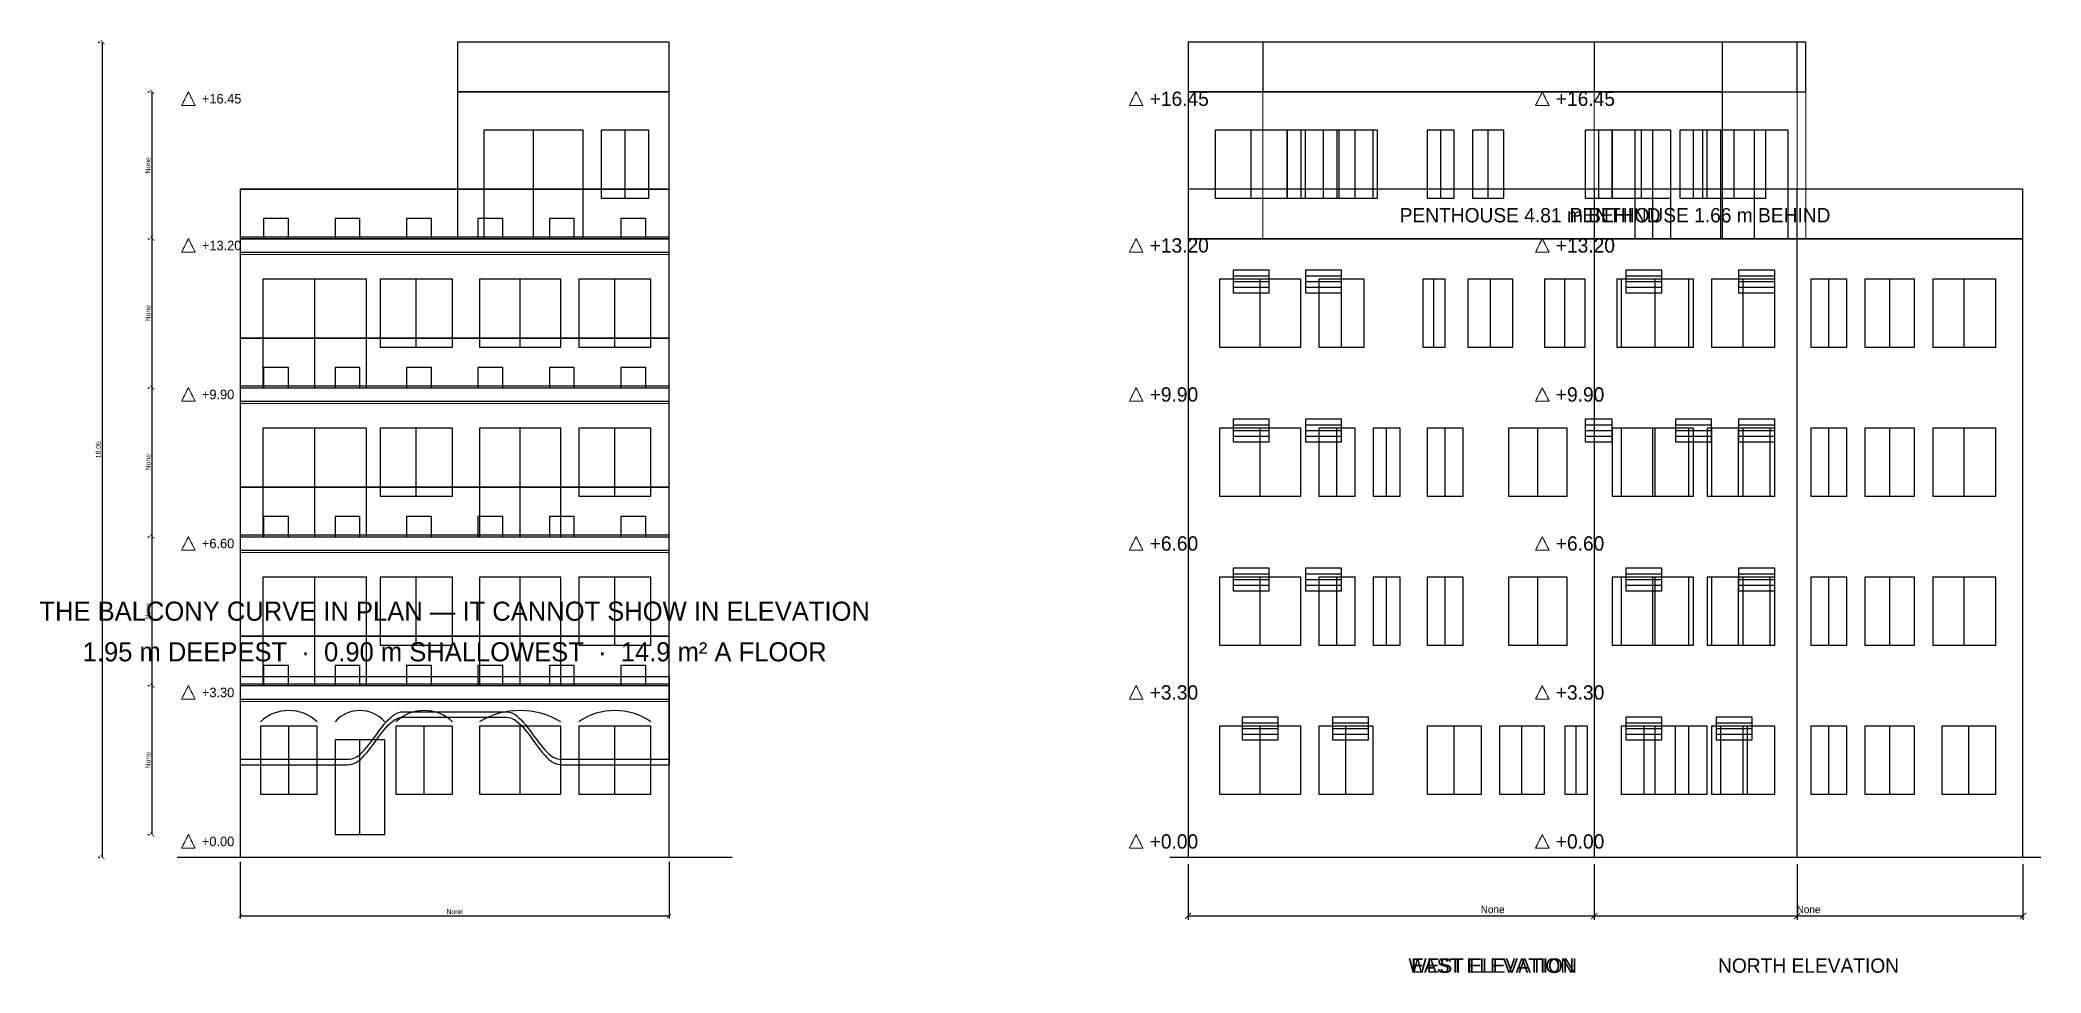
# Model space of a CAD drawing. Header units: millimetres. Extents: x -3851 to 506847, y -6675 to 35120.
# Drawn here: x 368062 to 412400, y -3063 to 17600 of the extents above; entities that cross this region are included whole.
import ezdxf
from ezdxf.enums import TextEntityAlignment as Align

# ---------------------------------------------------------------- set-up
doc = ezdxf.new("R2010")
doc.units = ezdxf.units.MM
doc.header["$LTSCALE"] = 20
doc.linetypes.add('DASHED', pattern=[1.524, 1.27, -0.254])
for name, color, linetype, lineweight in [('A-ANNO-DIMS-ELC', 5, 'CONTINUOUS', 13), ('A-ANNO-SYMB-ELC', 5, 'DASHED', 13), ('A-ANNO-TEXT-ELC', 7, 'CONTINUOUS', 13), ('A-FLOR-ELC', 7, 'CONTINUOUS', 25), ('A-FURN-ELC', 6, 'CONTINUOUS', 13)]:
    doc.layers.add(name, color=color, linetype=linetype, lineweight=lineweight)
doc.dimstyles.new('ARCH', dxfattribs={"dimtxt": 2.2, "dimasz": 1.8, "dimexe": 1.2, "dimexo": 2, "dimgap": 0.8, "dimtad": 1, "dimlfac": 0.001, "dimblk": 'ARCHTICK', "dimcen": 2.5, "dimazin": 3, "dimtfac": 1, "dimtmove": 0, "dimatfit": 3})

msp = doc.modelspace()

# ---------------------------------------------------------------- texts
at = {"layer": 'A-ANNO-TEXT-ELC'}
for s, height, p in [('+16.45', 211.6667, (371650, 16300)), ('+16.45', 317.5, (392650, 16300)), ('+16.45', 317.5, (392650, 16300)), ('+16.45', 317.5, (401650, 16300)), ('+13.20', 211.6667, (371650, 13050)), ('+13.20', 317.5, (392650, 13050)), ('+13.20', 317.5, (392650, 13050)), ('+13.20', 317.5, (401650, 13050)), ('+9.90', 211.6667, (371650, 9750)), ('+9.90', 317.5, (392650, 9750)), ('+9.90', 317.5, (392650, 9750)), ('+9.90', 317.5, (401650, 9750)), ('+6.60', 211.6667, (371650, 6450)), ('+6.60', 317.5, (392650, 6450)), ('+6.60', 317.5, (392650, 6450)), ('+6.60', 317.5, (401650, 6450)), ('+3.30', 211.6667, (371650, 3150)), ('+3.30', 317.5, (392650, 3150)), ('+3.30', 317.5, (392650, 3150)), ('+3.30', 317.5, (401650, 3150)), ('+0.00', 317.5, (392650, -150)), ('+0.00', 317.5, (392650, -150)), ('+0.00', 317.5, (401650, -150)), ('+0.00', 211.6667, (371650, -150))]:
    msp.add_text(s, height=height, dxfattribs=at).set_placement(p, align=Align.MIDDLE_LEFT)
for s, height, p in [('PENTHOUSE 4.81 m BEHIND', 317.5, (401080, 13720)), ('PENTHOUSE 1.66 m BEHIND', 317.5, (404845, 13720)), ('THE BALCONY CURVE IN PLAN — IT CANNOT SHOW IN ELEVATION', 423.33333, (377250, 4950)), ('1.95 m DEEPEST  ·  0.90 m SHALLOWEST  ·  14.9 m² A FLOOR', 423.33333, (377250, 4050)), ('WEST ELEVATION', 317.5, (400250, -2900)), ('EAST ELEVATION', 317.5, (400250, -2900)), ('NORTH ELEVATION', 317.5, (407250, -2900))]:
    msp.add_text(s, height=height, dxfattribs=at).set_placement(p, align=Align.MIDDLE_CENTER)

# ---------------------------------------------------------------- blocks, each defined once
blk = doc.blocks.new('_ARCHTICK')
at = {"color": 0, "linetype": 'BYBLOCK', "const_width": 0.15}
blk.add_lwpolyline([(-0.5, -0.5), (0.5, 0.5)], dxfattribs=at)

# ---------------------------------------------------------------- dimensions: what is measured, and where the dimension line sits
at = {"layer": 'A-ANNO-DIMS-ELC'}
for base, p1, p2, text in [((369450, -500), (369450, -500), (369450, 17550), '18.05'), ((370550, 13200), (370550, 13200), (370550, 16450), 'None'), ((370550, 9900), (370550, 9900), (370550, 13200), 'None'), ((370550, 6600), (370550, 6600), (370550, 9900), 'None'), ((370550, 3300), (370550, 3300), (370550, 6600), 'None'), ((370550, 0), (370550, 0), (370550, 3300), 'None')]:
    msp.add_linear_dim(base=base, p1=p1, p2=p2, angle=90, text=text, dimstyle='ARCH', override={"dimscale": 50}, dxfattribs=at).render()
for base, p1, p2, override in [((372500, -1800), (372500, -500), (382000, -500), {"dimscale": 50}), ((393500, -1800), (393500, -500), (407000, -500), {"dimscale": 75}), ((393500, -1800), (393500, -500), (407000, -500), {"dimscale": 75}), ((402500, -1800), (402500, -500), (412000, -500), {"dimscale": 75})]:
    msp.add_linear_dim(base=base, p1=p1, p2=p2, text='None', dimstyle='ARCH', override=override, dxfattribs=at).render()

# ---------------------------------------------------------------- linework, layer by layer
at = {"layer": 'A-ANNO-SYMB-ELC'}
for points in [[(371350, 16450), (371200, 16150), (371500, 16150)], [(392350, 16450), (392200, 16150), (392500, 16150)], [(392350, 16450), (392200, 16150), (392500, 16150)], [(401350, 16450), (401200, 16150), (401500, 16150)], [(371350, 13200), (371200, 12900), (371500, 12900)], [(392350, 13200), (392200, 12900), (392500, 12900)], [(392350, 13200), (392200, 12900), (392500, 12900)], [(401350, 13200), (401200, 12900), (401500, 12900)], [(371350, 9900), (371200, 9600), (371500, 9600)], [(392350, 9900), (392200, 9600), (392500, 9600)], [(392350, 9900), (392200, 9600), (392500, 9600)], [(401350, 9900), (401200, 9600), (401500, 9600)], [(371350, 6600), (371200, 6300), (371500, 6300)], [(392350, 6600), (392200, 6300), (392500, 6300)], [(392350, 6600), (392200, 6300), (392500, 6300)], [(401350, 6600), (401200, 6300), (401500, 6300)], [(371350, 3300), (371200, 3000), (371500, 3000)], [(392350, 3300), (392200, 3000), (392500, 3000)], [(392350, 3300), (392200, 3000), (392500, 3000)], [(401350, 3300), (401200, 3000), (401500, 3000)], [(371350, 0), (371200, -300), (371500, -300)], [(392350, 0), (392200, -300), (392500, -300)], [(392350, 0), (392200, -300), (392500, -300)], [(401350, 0), (401200, -300), (401500, -300)]]:
    msp.add_lwpolyline(points, close=True, dxfattribs=at)
at = {"layer": 'A-FLOR-ELC'}
for p, q in [((379000, 13200), (379000, 15600)), ((381025, 14100), (381025, 15600)), ((394900, 14100), (394900, 15600)), ((396100, 14100), (396100, 15600)), ((396850, 14100), (396850, 15600)), ((397200, 14100), (397200, 15600)), ((399100, 14100), (399100, 15600)), ((400150, 14100), (400150, 15600)), ((402600, 14100), (402600, 15600)), ((403550, 14100), (403550, 15600)), ((403800, 13200), (403800, 15600)), ((404700, 14100), (404700, 15600)), ((405600, 14100), (405600, 15600)), ((406050, 13200), (406050, 15600)), ((372500, 14300), (382000, 14300)), ((374150, 9900), (374150, 12300)), ((376400, 10800), (376400, 12300)), ((378700, 10800), (378700, 12300)), ((380800, 10800), (380800, 12300)), ((394500, 12375), (395300, 12375)), ((394500, 12250), (395300, 12250)), ((394500, 12125), (395300, 12125)), ((395100, 10800), (395100, 12300)), ((396100, 12375), (396900, 12375)), ((396100, 12250), (396900, 12250)), ((396100, 12125), (396900, 12125)), ((396900, 10800), (396900, 12300)), ((398950, 10800), (398950, 12300)), ((400200, 10800), (400200, 12300)), ((401850, 10800), (401850, 12300)), ((403200, 12375), (404000, 12375)), ((403200, 12250), (404000, 12250)), ((403200, 12125), (404000, 12125)), ((403850, 10800), (403850, 12300)), ((403850, 10800), (403850, 12300)), ((405700, 12375), (406500, 12375)), ((405700, 12250), (406500, 12250)), ((405700, 12125), (406500, 12125)), ((405800, 10800), (405800, 12300)), ((407700, 10800), (407700, 12300)), ((409050, 10800), (409050, 12300)), ((410700, 10800), (410700, 12300)), ((372500, 11000), (382000, 11000)), ((374150, 6600), (374150, 9000)), ((376400, 7500), (376400, 9000)), ((378700, 6600), (378700, 9000)), ((380800, 7500), (380800, 9000)), ((394500, 9075), (395300, 9075)), ((394500, 8950), (395300, 8950)), ((395100, 7500), (395100, 9000)), ((396100, 9075), (396900, 9075)), ((396100, 8950), (396900, 8950)), ((396800, 7500), (396800, 9000)), ((397900, 7500), (397900, 9000)), ((399200, 7500), (399200, 9000)), ((401250, 7500), (401250, 9000)), ((402300, 9075), (402900, 9075)), ((402300, 8950), (402900, 8950)), ((403800, 7500), (403800, 9000)), ((403850, 7500), (403850, 9000)), ((404300, 9075), (405100, 9075)), ((404300, 8950), (405100, 8950)), ((405700, 9075), (406500, 9075)), ((405700, 7500), (405700, 9000)), ((405700, 8950), (406500, 8950)), ((405800, 7500), (405800, 9000)), ((407700, 7500), (407700, 9000)), ((409050, 7500), (409050, 9000)), ((410700, 7500), (410700, 9000)), ((394500, 8825), (395300, 8825)), ((396100, 8825), (396900, 8825)), ((402300, 8825), (402900, 8825)), ((404300, 8825), (405100, 8825)), ((405700, 8825), (406500, 8825)), ((372500, 7700), (382000, 7700)), ((394500, 5775), (395300, 5775)), ((396100, 5775), (396900, 5775)), ((403200, 5775), (404000, 5775)), ((405700, 5775), (406500, 5775)), ((374150, 3300), (374150, 5700)), ((376400, 4200), (376400, 5700)), ((378700, 3300), (378700, 5700)), ((380800, 4200), (380800, 5700)), ((394500, 5650), (395300, 5650)), ((394500, 5525), (395300, 5525)), ((395100, 4200), (395100, 5700)), ((396100, 5650), (396900, 5650)), ((396100, 5525), (396900, 5525)), ((396800, 4200), (396800, 5700)), ((397900, 4200), (397900, 5700)), ((399200, 4200), (399200, 5700)), ((401250, 4200), (401250, 5700)), ((403200, 5650), (404000, 5650)), ((403200, 5525), (404000, 5525)), ((403800, 4200), (403800, 5700)), ((403850, 4200), (403850, 5700)), ((405700, 4200), (405700, 5700)), ((405700, 5650), (406500, 5650)), ((405700, 5525), (406500, 5525)), ((405800, 4200), (405800, 5700)), ((407700, 4200), (407700, 5700)), ((409050, 4200), (409050, 5700)), ((410700, 4200), (410700, 5700)), ((372500, 4400), (382000, 4400)), ((372500, 3500), (382000, 3500)), ((372500, 3500), (372500, 1550)), ((382000, 3500), (382000, 1550)), ((373575, 900), (373575, 2400)), ((376575, 900), (376575, 2400)), ((378700, 900), (378700, 2400)), ((380800, 900), (380800, 2400)), ((394700, 2475), (395500, 2475)), ((394700, 2350), (395500, 2350)), ((394700, 2225), (395500, 2225)), ((395100, 900), (395100, 2400)), ((396700, 2475), (397500, 2475)), ((396700, 2350), (397500, 2350)), ((396700, 2225), (397500, 2225)), ((397000, 900), (397000, 2400)), ((399400, 900), (399400, 2400)), ((400900, 900), (400900, 2400)), ((402100, 900), (402100, 2400)), ((403200, 2475), (404000, 2475)), ((403200, 2350), (404000, 2350)), ((403200, 2225), (404000, 2225)), ((403850, 900), (403850, 2400)), ((404300, 900), (404300, 2400)), ((405200, 2475), (406000, 2475)), ((405200, 2350), (406000, 2350)), ((405200, 2225), (406000, 2225)), ((405800, 900), (405800, 2400)), ((405900, 900), (405900, 2400)), ((407700, 900), (407700, 2400)), ((409050, 900), (409050, 2400)), ((410800, 900), (410800, 2400)), ((375150, 0), (375150, 2100)), ((371100, -500), (383400, -500)), ((393100, -500), (407400, -500)), ((393100, -500), (407400, -500)), ((402100, -500), (412400, -500))]:
    msp.add_line(p, q, dxfattribs=at)
for points in [[(377310, 16450), (382000, 16450), (382000, 17550), (377310, 17550)], [(393500, 16450), (405340, 16450), (405340, 17550), (393500, 17550)], [(395160, 16450), (407000, 16450), (407000, 17550), (395160, 17550)], [(402500, 16450), (407190, 16450), (407190, 17550), (402500, 17550)], [(377310, 13200), (382000, 13200), (382000, 16450), (377310, 16450)], [(393500, 13200), (405340, 13200), (405340, 16450), (393500, 16450)], [(377900, 13200), (380100, 13200), (380100, 15600), (377900, 15600)], [(380500, 14100), (381550, 14100), (381550, 15600), (380500, 15600)], [(394100, 14100), (395700, 14100), (395700, 15600), (394100, 15600)], [(395700, 14100), (396500, 14100), (396500, 15600), (395700, 15600)], [(396000, 14100), (397700, 14100), (397700, 15600), (396000, 15600)], [(396800, 14100), (397600, 14100), (397600, 15600), (396800, 15600)], [(398800, 14100), (399400, 14100), (399400, 15600), (398800, 15600)], [(399800, 14100), (400500, 14100), (400500, 15600), (399800, 15600)], [(402300, 14100), (402900, 14100), (402900, 15600), (402300, 15600)], [(402900, 14100), (404200, 14100), (404200, 15600), (402900, 15600)], [(403400, 13200), (404200, 13200), (404200, 15600), (403400, 15600)], [(404400, 14100), (405000, 14100), (405000, 15600), (404400, 15600)], [(404900, 14100), (406300, 14100), (406300, 15600), (404900, 15600)], [(405300, 13200), (406800, 13200), (406800, 15600), (405300, 15600)], [(372500, 13200), (382000, 13200), (382000, 14300), (372500, 14300)], [(372500, 13200), (382000, 13200), (382000, 14300), (372500, 14300)], [(393500, 13200), (407000, 13200), (407000, 14300), (393500, 14300)], [(393500, 13200), (407000, 13200), (407000, 14300), (393500, 14300)], [(402500, 13200), (412000, 13200), (412000, 14300), (402500, 14300)], [(373016.667, 13200), (373566.667, 13200), (373566.667, 13650), (373016.667, 13650)], [(374600, 13200), (375150, 13200), (375150, 13650), (374600, 13650)], [(376183.333, 13200), (376733.333, 13200), (376733.333, 13650), (376183.333, 13650)], [(377766.667, 13200), (378316.667, 13200), (378316.667, 13650), (377766.667, 13650)], [(379350, 13200), (379900, 13200), (379900, 13650), (379350, 13650)], [(380933.333, 13200), (381483.333, 13200), (381483.333, 13650), (380933.333, 13650)], [(372500, 12900), (382000, 12900), (382000, 13230), (372500, 13230)], [(372500, -500), (382000, -500), (382000, 13200), (372500, 13200)], [(393500, -500), (407000, -500), (407000, 13200), (393500, 13200)], [(393500, -500), (407000, -500), (407000, 13200), (393500, 13200)], [(402500, -500), (412000, -500), (412000, 13200), (402500, 13200)], [(394500, 12000), (395300, 12000), (395300, 12500), (394500, 12500)], [(396100, 12000), (396900, 12000), (396900, 12500), (396100, 12500)], [(403200, 12000), (404000, 12000), (404000, 12500), (403200, 12500)], [(405700, 12000), (406500, 12000), (406500, 12500), (405700, 12500)], [(373000, 9900), (375300, 9900), (375300, 12300), (373000, 12300)], [(375600, 10800), (377200, 10800), (377200, 12300), (375600, 12300)], [(377800, 10800), (379600, 10800), (379600, 12300), (377800, 12300)], [(380000, 10800), (381600, 10800), (381600, 12300), (380000, 12300)], [(394200, 10800), (396000, 10800), (396000, 12300), (394200, 12300)], [(396400, 10800), (397400, 10800), (397400, 12300), (396400, 12300)], [(398700, 10800), (399200, 10800), (399200, 12300), (398700, 12300)], [(399700, 10800), (400700, 10800), (400700, 12300), (399700, 12300)], [(401400, 10800), (402300, 10800), (402300, 12300), (401400, 12300)], [(403000, 10800), (404700, 10800), (404700, 12300), (403000, 12300)], [(403100, 10800), (404600, 10800), (404600, 12300), (403100, 12300)], [(405100, 10800), (406500, 10800), (406500, 12300), (405100, 12300)], [(407300, 10800), (408100, 10800), (408100, 12300), (407300, 12300)], [(408500, 10800), (409600, 10800), (409600, 12300), (408500, 12300)], [(410000, 10800), (411400, 10800), (411400, 12300), (410000, 12300)], [(372500, 9900), (382000, 9900), (382000, 11000), (372500, 11000)], [(373016.667, 9900), (373566.667, 9900), (373566.667, 10350), (373016.667, 10350)], [(374600, 9900), (375150, 9900), (375150, 10350), (374600, 10350)], [(376183.333, 9900), (376733.333, 9900), (376733.333, 10350), (376183.333, 10350)], [(377766.667, 9900), (378316.667, 9900), (378316.667, 10350), (377766.667, 10350)], [(379350, 9900), (379900, 9900), (379900, 10350), (379350, 10350)], [(380933.333, 9900), (381483.333, 9900), (381483.333, 10350), (380933.333, 10350)], [(372500, 9600), (382000, 9600), (382000, 9930), (372500, 9930)], [(373000, 6600), (375300, 6600), (375300, 9000), (373000, 9000)], [(375600, 7500), (377200, 7500), (377200, 9000), (375600, 9000)], [(377800, 6600), (379600, 6600), (379600, 9000), (377800, 9000)], [(380000, 7500), (381600, 7500), (381600, 9000), (380000, 9000)], [(394200, 7500), (396000, 7500), (396000, 9000), (394200, 9000)], [(394500, 8700), (395300, 8700), (395300, 9200), (394500, 9200)], [(396100, 8700), (396900, 8700), (396900, 9200), (396100, 9200)], [(396400, 7500), (397200, 7500), (397200, 9000), (396400, 9000)], [(397600, 7500), (398200, 7500), (398200, 9000), (397600, 9000)], [(398800, 7500), (399600, 7500), (399600, 9000), (398800, 9000)], [(400600, 7500), (401900, 7500), (401900, 9000), (400600, 9000)], [(402300, 8700), (402900, 8700), (402900, 9200), (402300, 9200)], [(402900, 7500), (404700, 7500), (404700, 9000), (402900, 9000)], [(403100, 7500), (404600, 7500), (404600, 9000), (403100, 9000)], [(404300, 8700), (405100, 8700), (405100, 9200), (404300, 9200)], [(405000, 7500), (406400, 7500), (406400, 9000), (405000, 9000)], [(405100, 7500), (406500, 7500), (406500, 9000), (405100, 9000)], [(405700, 8700), (406500, 8700), (406500, 9200), (405700, 9200)], [(407300, 7500), (408100, 7500), (408100, 9000), (407300, 9000)], [(408500, 7500), (409600, 7500), (409600, 9000), (408500, 9000)], [(410000, 7500), (411400, 7500), (411400, 9000), (410000, 9000)], [(372500, 6600), (382000, 6600), (382000, 7700), (372500, 7700)], [(373016.667, 6600), (373566.667, 6600), (373566.667, 7050), (373016.667, 7050)], [(374600, 6600), (375150, 6600), (375150, 7050), (374600, 7050)], [(376183.333, 6600), (376733.333, 6600), (376733.333, 7050), (376183.333, 7050)], [(377766.667, 6600), (378316.667, 6600), (378316.667, 7050), (377766.667, 7050)], [(379350, 6600), (379900, 6600), (379900, 7050), (379350, 7050)], [(380933.333, 6600), (381483.333, 6600), (381483.333, 7050), (380933.333, 7050)], [(372500, 6300), (382000, 6300), (382000, 6630), (372500, 6630)], [(394500, 5400), (395300, 5400), (395300, 5900), (394500, 5900)], [(396100, 5400), (396900, 5400), (396900, 5900), (396100, 5900)], [(403200, 5400), (404000, 5400), (404000, 5900), (403200, 5900)], [(405700, 5400), (406500, 5400), (406500, 5900), (405700, 5900)], [(373000, 3300), (375300, 3300), (375300, 5700), (373000, 5700)], [(375600, 4200), (377200, 4200), (377200, 5700), (375600, 5700)], [(377800, 3300), (379600, 3300), (379600, 5700), (377800, 5700)], [(380000, 4200), (381600, 4200), (381600, 5700), (380000, 5700)], [(394200, 4200), (396000, 4200), (396000, 5700), (394200, 5700)], [(396400, 4200), (397200, 4200), (397200, 5700), (396400, 5700)], [(397600, 4200), (398200, 4200), (398200, 5700), (397600, 5700)], [(398800, 4200), (399600, 4200), (399600, 5700), (398800, 5700)], [(400600, 4200), (401900, 4200), (401900, 5700), (400600, 5700)], [(402900, 4200), (404700, 4200), (404700, 5700), (402900, 5700)], [(403100, 4200), (404600, 4200), (404600, 5700), (403100, 5700)], [(405000, 4200), (406400, 4200), (406400, 5700), (405000, 5700)], [(405100, 4200), (406500, 4200), (406500, 5700), (405100, 5700)], [(407300, 4200), (408100, 4200), (408100, 5700), (407300, 5700)], [(408500, 4200), (409600, 4200), (409600, 5700), (408500, 5700)], [(410000, 4200), (411400, 4200), (411400, 5700), (410000, 5700)], [(372500, 3300), (382000, 3300), (382000, 4400), (372500, 4400)], [(373016.667, 3300), (373566.667, 3300), (373566.667, 3750), (373016.667, 3750)], [(374600, 3300), (375150, 3300), (375150, 3750), (374600, 3750)], [(376183.333, 3300), (376733.333, 3300), (376733.333, 3750), (376183.333, 3750)], [(377766.667, 3300), (378316.667, 3300), (378316.667, 3750), (377766.667, 3750)], [(379350, 3300), (379900, 3300), (379900, 3750), (379350, 3750)], [(380933.333, 3300), (381483.333, 3300), (381483.333, 3750), (380933.333, 3750)], [(372500, 3000), (382000, 3000), (382000, 3330), (372500, 3330)], [(372950, 900), (374200, 900), (374200, 2400), (372950, 2400)], [(375950, 900), (377200, 900), (377200, 2400), (375950, 2400)], [(377800, 900), (379600, 900), (379600, 2400), (377800, 2400)], [(380000, 900), (381600, 900), (381600, 2400), (380000, 2400)], [(394200, 900), (396000, 900), (396000, 2400), (394200, 2400)], [(394700, 2100), (395500, 2100), (395500, 2600), (394700, 2600)], [(396400, 900), (397600, 900), (397600, 2400), (396400, 2400)], [(396700, 2100), (397500, 2100), (397500, 2600), (396700, 2600)], [(398800, 900), (400000, 900), (400000, 2400), (398800, 2400)], [(400400, 900), (401400, 900), (401400, 2400), (400400, 2400)], [(401850, 900), (402350, 900), (402350, 2400), (401850, 2400)], [(403100, 900), (404600, 900), (404600, 2400), (403100, 2400)], [(403200, 2100), (404000, 2100), (404000, 2600), (403200, 2600)], [(403600, 900), (405000, 900), (405000, 2400), (403600, 2400)], [(405100, 900), (406500, 900), (406500, 2400), (405100, 2400)], [(405200, 2100), (406000, 2100), (406000, 2600), (405200, 2600)], [(405300, 900), (406500, 900), (406500, 2400), (405300, 2400)], [(407300, 900), (408100, 900), (408100, 2400), (407300, 2400)], [(408500, 900), (409600, 900), (409600, 2400), (408500, 2400)], [(410200, 900), (411400, 900), (411400, 2400), (410200, 2400)], [(374600, 0), (375700, 0), (375700, 2100), (374600, 2100)]]:
    msp.add_lwpolyline(points, close=True, dxfattribs=at)
for points in [[(372500, 1670), (372547.5, 1670), (372595, 1670), (372642.5, 1670), (372690, 1670), (372737.5, 1670), (372785, 1670), (372832.5, 1670), (372880, 1670), (372927.5, 1670), (372975, 1670), (373022.5, 1670), (373070, 1670), (373117.5, 1670), (373165, 1670), (373212.5, 1670), (373260, 1670), (373307.5, 1670), (373355, 1670), (373402.5, 1670), (373450, 1670), (373497.5, 1670), (373545, 1670), (373592.5, 1670), (373640, 1670), (373687.5, 1670), (373735, 1670), (373782.5, 1670), (373830, 1670), (373877.5, 1670), (373925, 1670), (373972.5, 1670), (374020, 1670), (374067.5, 1670), (374115, 1670), (374162.5, 1670), (374210, 1670), (374257.5, 1670), (374305, 1670), (374352.5, 1670), (374400, 1670), (374447.5, 1670), (374495, 1670), (374542.5, 1670), (374590, 1670), (374637.5, 1670), (374685, 1670), (374732.5, 1670), (374780, 1670), (374827.5, 1670), (374875, 1670), (374922.5, 1670.911), (374970, 1678.791), (375017.5, 1694.644), (375065, 1718.225), (375112.5, 1749.169), (375160, 1786.998), (375207.5, 1831.129), (375255, 1880.88), (375302.5, 1935.481), (375350, 1994.091), (375397.5, 2055.804), (375445, 2119.666), (375492.5, 2184.692), (375540, 2249.877), (375587.5, 2314.215), (375635, 2376.711), (375682.5, 2436.401), (375730, 2492.363), (375777.5, 2543.733), (375825, 2589.716), (375872.5, 2629.603), (375920, 2662.778), (375967.5, 2688.729), (376015, 2707.055), (376062.5, 2717.472), (376110, 2720), (376157.5, 2720), (376205, 2720), (376252.5, 2720), (376300, 2720), (376347.5, 2720), (376395, 2720), (376442.5, 2720), (376490, 2720), (376537.5, 2720), (376585, 2720), (376632.5, 2720), (376680, 2720), (376727.5, 2720), (376775, 2720), (376822.5, 2720), (376870, 2720), (376917.5, 2720), (376965, 2720), (377012.5, 2720), (377060, 2720), (377107.5, 2720), (377155, 2720), (377202.5, 2720), (377250, 2720), (377297.5, 2720), (377345, 2720), (377392.5, 2720), (377440, 2720), (377487.5, 2720), (377535, 2720), (377582.5, 2720), (377630, 2720), (377677.5, 2720), (377725, 2720), (377772.5, 2720), (377820, 2720), (377867.5, 2720), (377915, 2720), (377962.5, 2720), (378010, 2720), (378057.5, 2720), (378105, 2720), (378152.5, 2720), (378200, 2720), (378247.5, 2720), (378295, 2720), (378342.5, 2720), (378390, 2720), (378437.5, 2717.472), (378485, 2707.055), (378532.5, 2688.729), (378580, 2662.778), (378627.5, 2629.603), (378675, 2589.716), (378722.5, 2543.733), (378770, 2492.363), (378817.5, 2436.401), (378865, 2376.711), (378912.5, 2314.215), (378960, 2249.877), (379007.5, 2184.692), (379055, 2119.666), (379102.5, 2055.804), (379150, 1994.091), (379197.5, 1935.481), (379245, 1880.88), (379292.5, 1831.129), (379340, 1786.998), (379387.5, 1749.169), (379435, 1718.225), (379482.5, 1694.644), (379530, 1678.791), (379577.5, 1670.911), (379625, 1670), (379672.5, 1670), (379720, 1670), (379767.5, 1670), (379815, 1670), (379862.5, 1670), (379910, 1670), (379957.5, 1670), (380005, 1670), (380052.5, 1670), (380100, 1670), (380147.5, 1670), (380195, 1670), (380242.5, 1670), (380290, 1670), (380337.5, 1670), (380385, 1670), (380432.5, 1670), (380480, 1670), (380527.5, 1670), (380575, 1670), (380622.5, 1670), (380670, 1670), (380717.5, 1670), (380765, 1670), (380812.5, 1670), (380860, 1670), (380907.5, 1670), (380955, 1670), (381002.5, 1670), (381050, 1670), (381097.5, 1670), (381145, 1670), (381192.5, 1670), (381240, 1670), (381287.5, 1670), (381335, 1670), (381382.5, 1670), (381430, 1670), (381477.5, 1670), (381525, 1670), (381572.5, 1670), (381620, 1670), (381667.5, 1670), (381715, 1670), (381762.5, 1670), (381810, 1670), (381857.5, 1670), (381905, 1670), (381952.5, 1670), (382000, 1670)], [(372500, 1550), (372547.5, 1550), (372595, 1550), (372642.5, 1550), (372690, 1550), (372737.5, 1550), (372785, 1550), (372832.5, 1550), (372880, 1550), (372927.5, 1550), (372975, 1550), (373022.5, 1550), (373070, 1550), (373117.5, 1550), (373165, 1550), (373212.5, 1550), (373260, 1550), (373307.5, 1550), (373355, 1550), (373402.5, 1550), (373450, 1550), (373497.5, 1550), (373545, 1550), (373592.5, 1550), (373640, 1550), (373687.5, 1550), (373735, 1550), (373782.5, 1550), (373830, 1550), (373877.5, 1550), (373925, 1550), (373972.5, 1550), (374020, 1550), (374067.5, 1550), (374115, 1550), (374162.5, 1550), (374210, 1550), (374257.5, 1550), (374305, 1550), (374352.5, 1550), (374400, 1550), (374447.5, 1550), (374495, 1550), (374542.5, 1550), (374590, 1550), (374637.5, 1550), (374685, 1550), (374732.5, 1550), (374780, 1550), (374827.5, 1550), (374875, 1550), (374922.5, 1550.911), (374970, 1558.791), (375017.5, 1574.644), (375065, 1598.225), (375112.5, 1629.169), (375160, 1666.998), (375207.5, 1711.129), (375255, 1760.88), (375302.5, 1815.481), (375350, 1874.091), (375397.5, 1935.804), (375445, 1999.666), (375492.5, 2064.692), (375540, 2129.877), (375587.5, 2194.215), (375635, 2256.711), (375682.5, 2316.401), (375730, 2372.363), (375777.5, 2423.733), (375825, 2469.716), (375872.5, 2509.603), (375920, 2542.778), (375967.5, 2568.729), (376015, 2587.055), (376062.5, 2597.472), (376110, 2600), (376157.5, 2600), (376205, 2600), (376252.5, 2600), (376300, 2600), (376347.5, 2600), (376395, 2600), (376442.5, 2600), (376490, 2600), (376537.5, 2600), (376585, 2600), (376632.5, 2600), (376680, 2600), (376727.5, 2600), (376775, 2600), (376822.5, 2600), (376870, 2600), (376917.5, 2600), (376965, 2600), (377012.5, 2600), (377060, 2600), (377107.5, 2600), (377155, 2600), (377202.5, 2600), (377250, 2600), (377297.5, 2600), (377345, 2600), (377392.5, 2600), (377440, 2600), (377487.5, 2600), (377535, 2600), (377582.5, 2600), (377630, 2600), (377677.5, 2600), (377725, 2600), (377772.5, 2600), (377820, 2600), (377867.5, 2600), (377915, 2600), (377962.5, 2600), (378010, 2600), (378057.5, 2600), (378105, 2600), (378152.5, 2600), (378200, 2600), (378247.5, 2600), (378295, 2600), (378342.5, 2600), (378390, 2600), (378437.5, 2597.472), (378485, 2587.055), (378532.5, 2568.729), (378580, 2542.778), (378627.5, 2509.603), (378675, 2469.716), (378722.5, 2423.733), (378770, 2372.363), (378817.5, 2316.401), (378865, 2256.711), (378912.5, 2194.215), (378960, 2129.877), (379007.5, 2064.692), (379055, 1999.666), (379102.5, 1935.804), (379150, 1874.091), (379197.5, 1815.481), (379245, 1760.88), (379292.5, 1711.129), (379340, 1666.998), (379387.5, 1629.169), (379435, 1598.225), (379482.5, 1574.644), (379530, 1558.791), (379577.5, 1550.911), (379625, 1550), (379672.5, 1550), (379720, 1550), (379767.5, 1550), (379815, 1550), (379862.5, 1550), (379910, 1550), (379957.5, 1550), (380005, 1550), (380052.5, 1550), (380100, 1550), (380147.5, 1550), (380195, 1550), (380242.5, 1550), (380290, 1550), (380337.5, 1550), (380385, 1550), (380432.5, 1550), (380480, 1550), (380527.5, 1550), (380575, 1550), (380622.5, 1550), (380670, 1550), (380717.5, 1550), (380765, 1550), (380812.5, 1550), (380860, 1550), (380907.5, 1550), (380955, 1550), (381002.5, 1550), (381050, 1550), (381097.5, 1550), (381145, 1550), (381192.5, 1550), (381240, 1550), (381287.5, 1550), (381335, 1550), (381382.5, 1550), (381430, 1550), (381477.5, 1550), (381525, 1550), (381572.5, 1550), (381620, 1550), (381667.5, 1550), (381715, 1550), (381762.5, 1550), (381810, 1550), (381857.5, 1550), (381905, 1550), (381952.5, 1550), (382000, 1550)]]:
    msp.add_lwpolyline(points, dxfattribs=at)
for centre, radius, start, end in [((373575, 1843.75), 906.25, 46.397181, 133.602819), ((375150, 2020), 730, 41.1120904, 138.8879096), ((376575, 1843.75), 906.25, 46.397181, 133.602819), ((378700, 1005), 1745, 58.951778, 121.048222), ((380800, 1345), 1405, 55.2919507, 124.7080493)]:
    msp.add_arc(centre, radius, start, end, dxfattribs=at)
at = {"layer": 'A-FURN-ELC'}
for points in [[(395160, 13200), (407000, 13200), (407000, 16450), (395160, 16450)], [(402500, 13200), (407190, 13200), (407190, 16450), (402500, 16450)], [(372500, 12850), (382000, 12850), (382000, 12900), (372500, 12900)], [(372500, 9550), (382000, 9550), (382000, 9600), (372500, 9600)], [(372500, 6250), (382000, 6250), (382000, 6300), (372500, 6300)], [(372500, 2950), (382000, 2950), (382000, 3000), (372500, 3000)]]:
    msp.add_lwpolyline(points, close=True, dxfattribs=at)

msp.set_redraw_order([(e.dxf.handle, doc.entitydb.next_handle()) for e in msp.query("TEXT MTEXT ATTDEF DIMENSION ARC_DIMENSION")])  # texts and dimensions are drawn at this point

doc.saveas('drawing.dxf')
